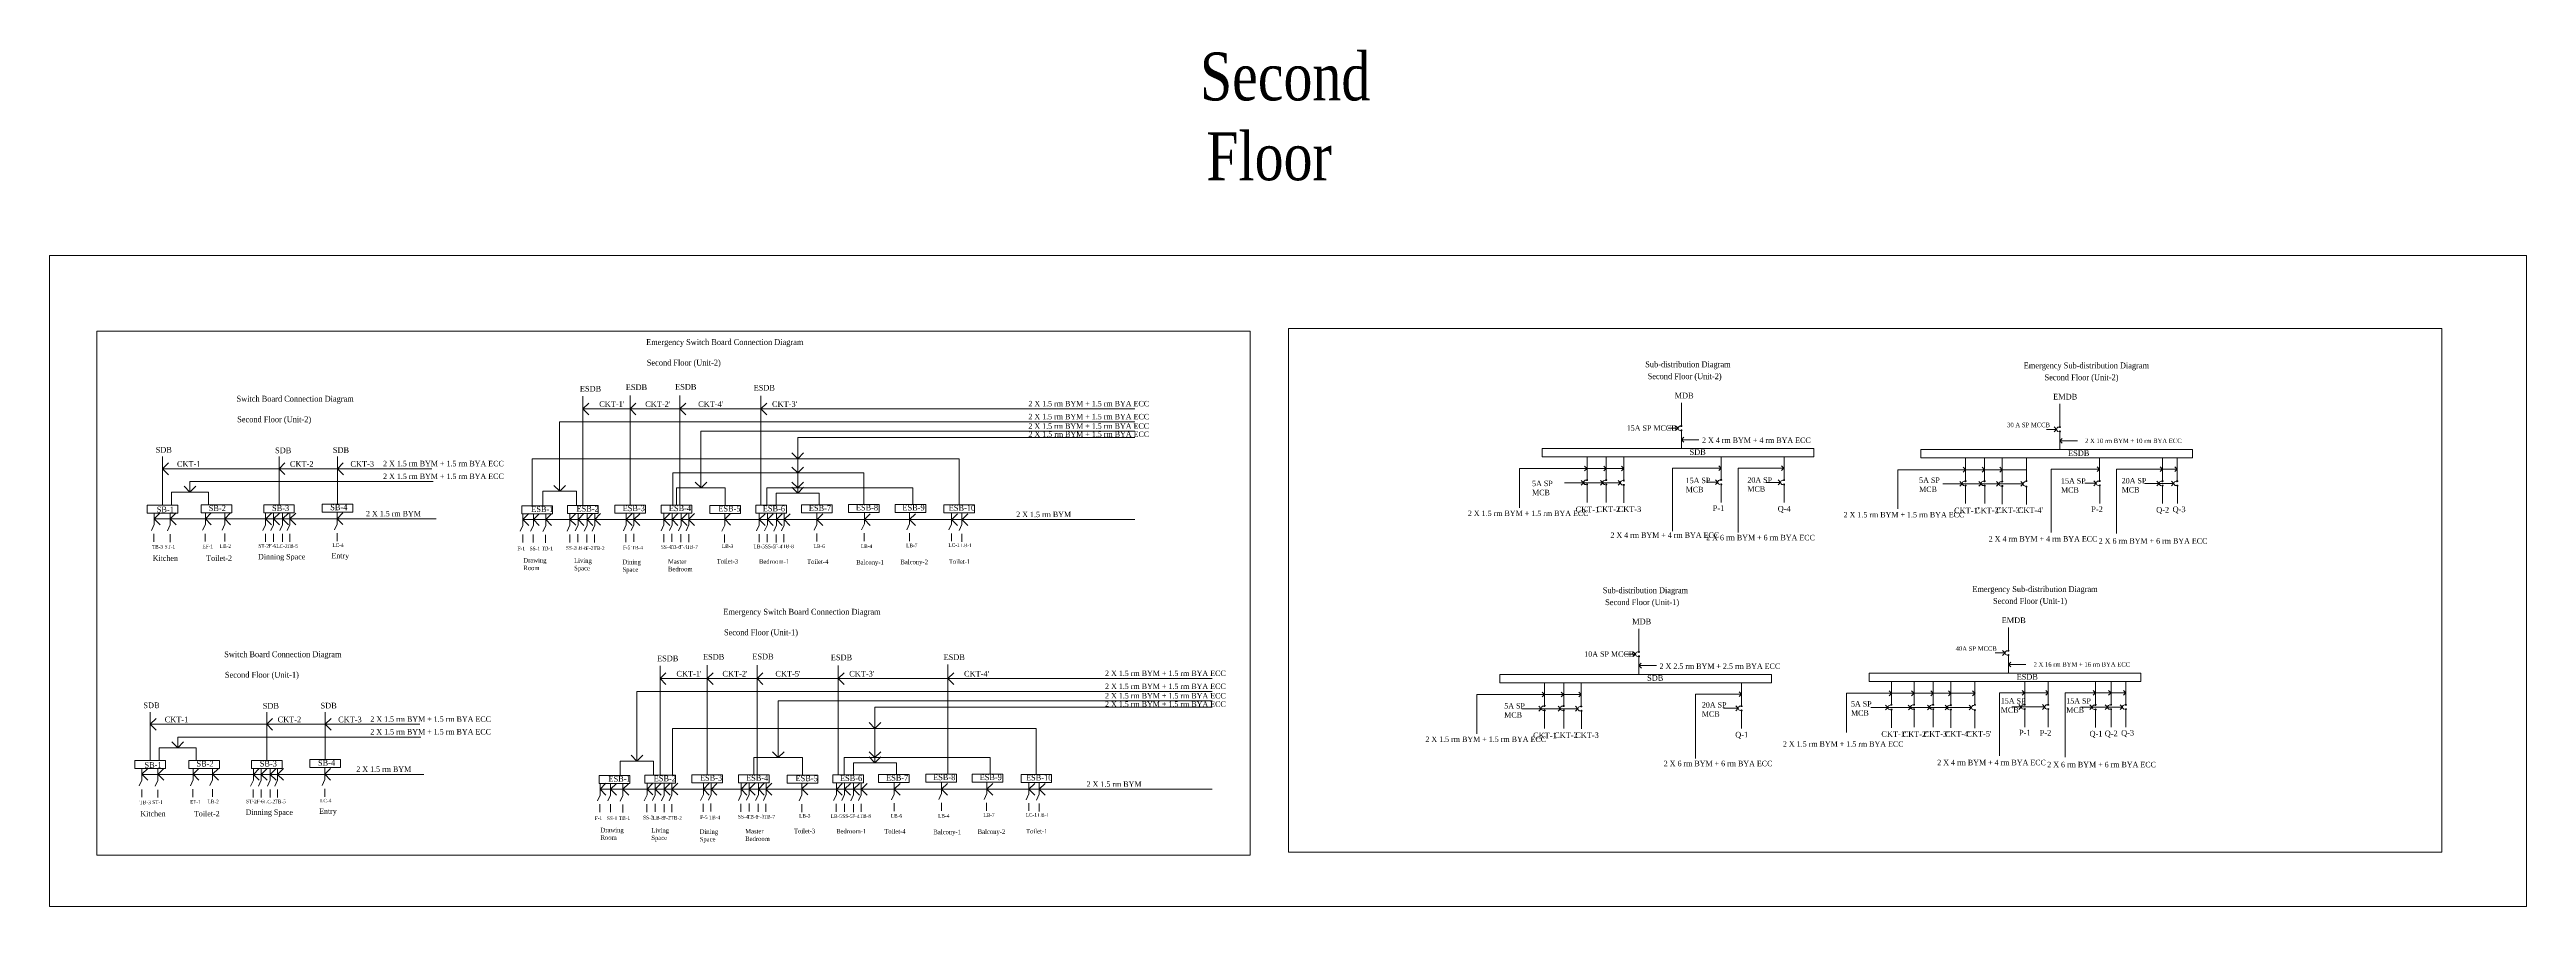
# Model space of a CAD drawing. Header units: inches. Extents: x -13742749 to 88736, y -40897 to 32194776.
# Drawn here: x 65265 to 88736, y 26274515 to 26282627 of the extents above; entities that cross this region are included whole.
import ezdxf

# ---------------------------------------------------------------- set-up
doc = ezdxf.new("R2010")
doc.units = ezdxf.units.IN
doc.header["$LTSCALE"] = 10
doc.header["$MEASUREMENT"] = 0
doc.linetypes.add('HIDDEN', pattern=[0.375, 0.25, -0.125])
for name, color, linetype, lineweight in [('ESDB_TEXT', 131, 'Continuous', 13), ('SDB_TEXT', 10, 'Continuous', 13), ('Switchboard_Diagram_My', 7, 'Continuous', 13), ('Text_My', 7, 'Continuous', 13)]:
    doc.layers.add(name, color=color, linetype=linetype, lineweight=lineweight)
doc.styles.get("Standard").update_dxf_attribs({"font": 'times.ttf', "width": 0.8})

msp = doc.modelspace()

# ---------------------------------------------------------------- linework, layer by layer
at = {"layer": 'ESDB_TEXT', "linetype": 'ByBlock', "ltscale": 10}
for p, q in [((83827.1304, 26276888.9676), (83827.1304, 26276723.7339)), ((74615.69186, 26276200.33641), (71168.48885, 26276200.33641)), ((71168.48885, 26276200.33641), (71168.48885, 26275758.01419))]:
    msp.add_line(p, q, dxfattribs=at)
at = {"layer": 'Switchboard_Diagram_My', "linetype": 'ByBlock', "ltscale": 10}
for p, q in [((70318.91818, 26279105.15009), (70318.91818, 26279346.86677)), ((70766.18941, 26279109.42185), (70766.18941, 26279351.13852)), ((71237.70226, 26279109.42185), (71237.70226, 26279351.13852)), ((72006.7732, 26279107.21214), (72006.7732, 26279348.92882)), ((70098.31731, 26278445.15385), (70098.31731, 26279103.03994)), ((70098.31731, 26279103.03994), (75549.06376, 26279103.03994)), ((70374.7138, 26279169.68563), (70318.91772, 26279225.35458)), ((70318.91818, 26279225.35412), (70374.58713, 26279281.15021)), ((70318.91818, 26279226.00843), (75549.06376, 26279226.00843)), ((70318.91818, 26278311.26635), (70318.91818, 26279105.15009)), ((70821.98504, 26279169.68563), (70766.18895, 26279225.35458)), ((70766.18941, 26279225.35412), (70821.85836, 26279281.15021)), ((70766.18941, 26278315.53811), (70766.18941, 26279109.42185)), ((71293.49789, 26279169.68563), (71237.7018, 26279225.35458)), ((71237.70226, 26279225.35412), (71293.37121, 26279281.15021)), ((71237.70226, 26278315.53811), (71237.70226, 26279109.42185)), ((72062.56883, 26279169.68563), (72006.77274, 26279225.35458)), ((72006.7732, 26279225.35412), (72062.44215, 26279281.15021)), ((72006.7732, 26278313.32841), (72006.7732, 26279107.21214)), ((80728.01925, 26279282.88993), (80728.01925, 26279068.28958)), ((84314.60182, 26279272.52364), (84314.60182, 26279057.92328)), ((71437.58045, 26278477.17305), (71437.58045, 26279013.4925)), ((71437.58045, 26279013.4925), (75549.06376, 26279013.4925)), ((72354.71379, 26278753.58858), (72354.71379, 26278954.0625)), ((72354.71379, 26278954.0625), (75277.84902, 26278954.0625)), ((75277.84902, 26278954.0625), (75549.06376, 26278954.0625)), ((80696.1579, 26279042.30379), (80602.22227, 26279042.30379)), ((80673.37012, 26279065.03965), (80696.1579, 26279042.30379)), ((80696.1579, 26279042.30379), (80673.57197, 26279019.66627)), ((80728.27851, 26278934.02606), (80750.86445, 26278956.66358)), ((80751.0663, 26278911.2902), (80728.27851, 26278934.02606)), ((80728.2818, 26279016.64821), (80728.2818, 26278851.4145)), ((80728.2818, 26278934.03136), (80893.5516, 26278934.03136)), ((84282.74047, 26279031.93749), (84188.80484, 26279031.93749)), ((84259.95269, 26279054.67335), (84282.74047, 26279031.93749)), ((84282.74047, 26279031.93749), (84260.15453, 26279009.29998)), ((84314.86108, 26278923.65976), (84337.44702, 26278946.29728)), ((84337.64887, 26278900.9239), (84314.86108, 26278923.65976)), ((84314.86437, 26279006.28191), (84314.86437, 26278841.04821)), ((84314.86437, 26278923.66506), (84480.13416, 26278923.66506)), ((66335.99578, 26278658.51645), (66335.99578, 26278774.93218)), ((66335.99578, 26278658.51645), (66391.66473, 26278714.31254)), ((66335.99578, 26278315.18965), (66335.99578, 26278658.51645)), ((66335.99578, 26278658.51645), (68889.18335, 26278658.51645)), ((66391.79186, 26278602.8475), (66335.99578, 26278658.51645)), ((67439.62032, 26278317.09731), (67439.93904, 26278657.48277)), ((67495.68368, 26278603.0284), (67439.88759, 26278658.69736)), ((67439.88805, 26278658.6969), (67495.55701, 26278714.49299)), ((67439.93904, 26278657.48277), (67439.93904, 26278773.8985)), ((68049.1382, 26278602.84796), (67993.34211, 26278658.51691)), ((67993.34257, 26278656.96458), (67993.34257, 26278773.38031)), ((67993.34257, 26278658.51645), (68049.01152, 26278714.31254)), ((67993.34257, 26278324.72707), (67993.34257, 26278656.96458)), ((73884.02564, 26278753.58858), (69838.21215, 26278753.58858)), ((69838.21215, 26278753.58858), (69838.21215, 26278307.05787)), ((72981.89896, 26278618.76033), (71172.91083, 26278618.76033)), ((71172.91083, 26278618.76033), (71172.91083, 26278315.53811)), ((72354.92696, 26278753.58942), (72299.13087, 26278809.25837)), ((72354.92696, 26278618.76118), (72299.13087, 26278674.43013)), ((72354.71379, 26278618.76033), (72354.71379, 26278753.58858)), ((72354.71379, 26278477.36288), (72354.71379, 26278618.76033)), ((72410.59546, 26278809.38505), (72354.9265, 26278753.58896)), ((72410.59546, 26278674.55681), (72354.9265, 26278618.76072)), ((72981.89896, 26278321.80864), (72981.89896, 26278618.76033)), ((73884.02564, 26278318.34264), (73884.02564, 26278753.58858)), ((80182.30822, 26278660.29212), (79193.65627, 26278660.29212)), ((79193.65627, 26278660.29212), (79193.65627, 26278289.14833)), ((79811.06988, 26278683.33779), (79833.85766, 26278660.60193)), ((79833.85766, 26278660.60193), (79811.27173, 26278637.96441)), ((79834.10988, 26278771.86155), (79834.10988, 26278557.2612)), ((79992.50068, 26278683.25107), (80015.28847, 26278660.51521)), ((80015.28847, 26278660.51521), (79992.70253, 26278637.87769)), ((80015.1765, 26278771.69145), (80015.1765, 26278557.09109)), ((80159.51662, 26278683.12099), (80182.3044, 26278660.38513)), ((80182.3044, 26278660.38513), (80159.71847, 26278637.74761)), ((80182.30822, 26278767.59229), (80182.30822, 26278552.99194)), ((81105.00353, 26278664.56138), (80645.06034, 26278664.56138)), ((80645.06034, 26278664.56138), (80645.06034, 26278067.03341)), ((81081.88162, 26278687.30353), (81104.6694, 26278664.56767)), ((81104.6694, 26278664.56767), (81082.08346, 26278641.93016)), ((81105.00353, 26278771.86155), (81105.00353, 26278557.2612)), ((81700.71347, 26278664.39127), (81265.13665, 26278664.39127)), ((81265.13665, 26278664.39127), (81265.13665, 26278055.56311)), ((81677.69319, 26278687.1501), (81700.48097, 26278664.41425)), ((81700.48097, 26278664.41425), (81677.89504, 26278641.77673)), ((81700.71347, 26278771.69145), (81700.71347, 26278557.09109)), ((83768.89079, 26278649.92582), (82780.23884, 26278649.92582)), ((82780.23884, 26278649.92582), (82780.23884, 26278278.78204)), ((83397.65245, 26278672.97149), (83420.44023, 26278650.23563)), ((83420.44023, 26278650.23563), (83397.8543, 26278627.59812)), ((83420.69245, 26278761.49526), (83420.69245, 26278546.8949)), ((83579.08325, 26278672.88477), (83601.87103, 26278650.14891)), ((83601.87103, 26278650.14891), (83579.2851, 26278627.5114)), ((83601.75907, 26278761.32515), (83601.75907, 26278546.7248)), ((83746.09919, 26278672.75469), (83768.88697, 26278650.01883)), ((83768.88697, 26278650.01883), (83746.30104, 26278627.38132)), ((83768.89079, 26278761.49526), (83768.89079, 26278546.8949)), ((83768.89079, 26278649.92582), (83997.14026, 26278649.92582)), ((83997.14026, 26278761.49526), (83997.14026, 26278546.8949)), ((84691.58609, 26278654.19508), (84231.64291, 26278654.19508)), ((84231.64291, 26278654.19508), (84231.64291, 26278056.66711)), ((84668.46418, 26278676.93723), (84691.25197, 26278654.20138)), ((84691.25197, 26278654.20138), (84668.66603, 26278631.56386)), ((84691.58609, 26278761.49526), (84691.58609, 26278546.8949)), ((85287.29603, 26278654.02498), (84851.71922, 26278654.02498)), ((84851.71922, 26278654.02498), (84851.71922, 26278045.19681)), ((85264.27576, 26278676.78381), (85287.06354, 26278654.04795)), ((85287.06354, 26278654.04795), (85264.4776, 26278631.41043)), ((85287.04062, 26278654.02498), (85427.41443, 26278654.02498)), ((85287.29603, 26278761.32515), (85287.29603, 26278546.7248)), ((85404.53696, 26278676.7738), (85427.32474, 26278654.03794)), ((85427.32474, 26278654.03794), (85404.73881, 26278631.40043)), ((85427.41443, 26278761.32515), (85427.41443, 26278546.7248)), ((66421.25386, 26278437.18575), (66421.25386, 26278315.18965)), ((66421.25386, 26278437.18575), (66770.73807, 26278437.18575)), ((66596.06131, 26278437.18659), (66540.26522, 26278492.85555)), ((66595.99596, 26278437.18575), (66595.99596, 26278537.89393)), ((66595.99596, 26278537.89393), (68899.81838, 26278537.89393)), ((66651.7298, 26278492.98222), (66596.06085, 26278437.18613)), ((66770.73807, 26278317.09731), (66770.73807, 26278437.18575)), ((69939.26424, 26278307.05787), (69939.26424, 26278445.15385)), ((69939.26424, 26278445.15385), (70257.37039, 26278445.15385)), ((70099.32533, 26278445.15469), (70043.52924, 26278500.82364)), ((70154.99382, 26278500.95032), (70099.32487, 26278445.15423)), ((70257.37039, 26278445.15385), (70257.37039, 26278311.26635)), ((71206.84481, 26278311.57214), (71206.84481, 26278477.17305)), ((71206.84481, 26278477.17305), (71668.31609, 26278477.17305)), ((71438.32816, 26278477.17389), (71382.53207, 26278532.84284)), ((71493.99665, 26278532.96952), (71438.3277, 26278477.17343)), ((71668.31609, 26278477.17305), (71668.31609, 26278312.07211)), ((73445.61764, 26278477.36288), (72062.14221, 26278477.36288)), ((72062.14221, 26278477.36288), (72062.14221, 26278313.32841)), ((72558.83292, 26278427.51924), (72150.59466, 26278427.51924)), ((72150.59466, 26278427.51924), (72150.59466, 26278313.32841)), ((72354.92696, 26278477.36373), (72299.13087, 26278533.03268)), ((72354.92696, 26278427.52009), (72299.13087, 26278483.18904)), ((72354.71379, 26278427.51924), (72354.71379, 26278477.36288)), ((72410.59546, 26278533.15936), (72354.9265, 26278477.36327)), ((72410.59546, 26278483.31572), (72354.9265, 26278427.51963)), ((72558.83292, 26278317.53689), (72558.83292, 26278427.51924)), ((73445.61764, 26278321.80864), (73445.61764, 26278477.36288)), ((80150.44924, 26278526.20551), (79619.47068, 26278526.20551)), ((79779.70781, 26278548.9695), (79802.49559, 26278526.23364)), ((79802.49559, 26278526.23364), (79779.90966, 26278503.59613)), ((79834.37243, 26278504.50582), (79834.37243, 26278339.27211)), ((79961.49433, 26278549.02954), (79984.28211, 26278526.29368)), ((79984.28211, 26278526.29368), (79961.69617, 26278503.65616)), ((80015.43905, 26278504.33571), (80015.43905, 26278339.10201)), ((80127.80731, 26278548.88278), (80150.59509, 26278526.14692)), ((80150.59509, 26278526.14692), (80128.00915, 26278503.50941)), ((80182.57077, 26278500.23656), (80182.57077, 26278335.00285)), ((81073.14218, 26278531.27541), (80966.08326, 26278531.27541)), ((81050.40944, 26278554.00923), (81073.19723, 26278531.27337)), ((81073.19723, 26278531.27337), (81050.61129, 26278508.63585)), ((81105.26608, 26278505.61983), (81105.26608, 26278340.38612)), ((81668.85212, 26278529.9913), (81528.70338, 26278529.9913)), ((81646.06857, 26278552.7618), (81668.85635, 26278530.02595)), ((81668.85635, 26278530.02595), (81646.27042, 26278507.38843)), ((81700.97602, 26278504.33571), (81700.97602, 26278339.10201)), ((83737.03181, 26278515.83921), (83206.05325, 26278515.83921)), ((83366.29038, 26278538.6032), (83389.07816, 26278515.86735)), ((83389.07816, 26278515.86735), (83366.49223, 26278493.22983)), ((83420.955, 26278494.13952), (83420.955, 26278328.90582)), ((83548.07689, 26278538.66324), (83570.86468, 26278515.92738)), ((83570.86468, 26278515.92738), (83548.27874, 26278493.28986)), ((83602.02162, 26278493.96942), (83602.02162, 26278328.73571)), ((83714.38987, 26278538.51649), (83737.17766, 26278515.78063)), ((83737.17766, 26278515.78063), (83714.59172, 26278493.14311)), ((83737.02944, 26278515.52585), (83966.10373, 26278515.06045)), ((83769.15334, 26278489.87026), (83769.15334, 26278324.63656)), ((83943.38465, 26278537.80272), (83966.17243, 26278515.06686)), ((83966.17243, 26278515.06686), (83943.5865, 26278492.42934)), ((83997.40281, 26278484.74381), (83997.40281, 26278319.51011)), ((84659.72474, 26278520.90912), (84552.66583, 26278520.90912)), ((84636.99201, 26278543.64293), (84659.7798, 26278520.90707)), ((84659.7798, 26278520.90707), (84637.19386, 26278498.26956)), ((84691.84864, 26278495.25353), (84691.84864, 26278330.01983)), ((85255.43468, 26278519.625), (85115.28595, 26278519.625)), ((85232.65114, 26278542.39551), (85255.43892, 26278519.65965)), ((85255.43892, 26278519.65965), (85232.85298, 26278497.02213)), ((85395.55308, 26278519.625), (85255.40435, 26278519.625)), ((85287.55858, 26278493.96942), (85287.55858, 26278328.73571)), ((85372.76954, 26278542.39551), (85395.55732, 26278519.65965)), ((85395.55732, 26278519.65965), (85372.97138, 26278497.02213)), ((85427.67698, 26278493.96942), (85427.67698, 26278328.73571)), ((66311.99184, 26278129.4266), (66256.19575, 26278185.09555)), ((66256.19661, 26278238.89453), (66256.19661, 26278129.87317)), ((66256.19661, 26278184.38385), (68929.31967, 26278184.38385)), ((66256.3976, 26278185.06142), (66312.06655, 26278240.85751)), ((66465.15215, 26278129.4266), (66409.35607, 26278185.09555)), ((66409.35693, 26278235.83435), (66409.35693, 26278126.81299)), ((66409.55791, 26278185.06142), (66465.22687, 26278240.85751)), ((66741.71668, 26278131.40283), (66715.95608, 26278076.20494)), ((66797.51191, 26278129.4266), (66741.71582, 26278185.09555)), ((66741.71668, 26278240.42419), (66741.71668, 26278131.40283)), ((66741.91767, 26278185.06142), (66797.58662, 26278240.85751)), ((66927.04133, 26278132.93334), (66901.28073, 26278077.73545)), ((66981.20007, 26278129.4266), (66925.40398, 26278185.09555)), ((66925.60583, 26278185.06142), (66981.27478, 26278240.85751)), ((66927.04133, 26278241.9547), (66927.04133, 26278132.93334)), ((67368.87709, 26278128.45637), (67313.081, 26278184.12532)), ((67313.08186, 26278237.47792), (67313.08186, 26278128.45656)), ((67313.28285, 26278184.09118), (67368.9518, 26278239.88727)), ((67443.05665, 26278128.45637), (67387.26056, 26278184.12532)), ((67387.26143, 26278237.47792), (67387.26143, 26278128.45656)), ((67387.46241, 26278184.09118), (67443.13136, 26278239.88727)), ((67528.14333, 26278128.45637), (67472.34725, 26278184.12532)), ((67472.34811, 26278237.47792), (67472.34811, 26278128.45656)), ((67472.54909, 26278184.09118), (67528.21805, 26278239.88727)), ((67597.95876, 26278128.45637), (67542.16268, 26278184.12532)), ((67542.16354, 26278237.47792), (67542.16354, 26278128.45656)), ((67542.36452, 26278184.09118), (67598.03348, 26278239.88727)), ((67991.60077, 26278134.99455), (67965.84017, 26278079.79666)), ((68045.08646, 26278130.04509), (67989.29037, 26278185.71404)), ((67989.49222, 26278185.67991), (68045.16117, 26278241.476)), ((67991.60077, 26278244.01591), (67991.60077, 26278134.99455)), ((69750.11963, 26278231.61153), (69750.11963, 26278122.59017)), ((69750.11963, 26278177.10085), (75549.06376, 26278177.10085)), ((69805.91651, 26278122.59046), (69750.12042, 26278178.25941)), ((69750.32227, 26278178.22528), (69805.99122, 26278234.02137)), ((69905.2834, 26278121.46603), (69849.48731, 26278177.13499)), ((69849.68916, 26278177.10085), (69905.35811, 26278232.89694)), ((69849.68916, 26278231.61153), (69849.68916, 26278122.59017)), ((69966.37243, 26278228.50327), (69966.37243, 26278119.48191)), ((70022.1693, 26278121.46603), (69966.37322, 26278177.13499)), ((69966.57506, 26278177.10085), (70022.24402, 26278232.89694)), ((70195.0749, 26278233.16567), (70195.0749, 26278124.14431)), ((70250.87177, 26278124.14459), (70195.07568, 26278179.81354)), ((70195.27753, 26278179.77941), (70250.94648, 26278235.5755)), ((70272.86446, 26278234.7198), (70272.86446, 26278125.69844)), ((70328.66133, 26278122.59046), (70272.86525, 26278178.25941)), ((70273.06709, 26278178.22528), (70328.73605, 26278234.02137)), ((70358.43105, 26278231.61153), (70358.43105, 26278122.59017)), ((70414.22792, 26278122.59046), (70358.43184, 26278178.25941)), ((70358.63368, 26278178.22528), (70414.30264, 26278234.02137)), ((70431.55439, 26278233.16567), (70431.55439, 26278124.14431)), ((70487.35127, 26278124.14459), (70431.55518, 26278179.81354)), ((70431.75703, 26278179.77941), (70487.42598, 26278235.5755)), ((70728.70756, 26278236.27393), (70728.70756, 26278127.25257)), ((70784.50444, 26278122.56089), (70728.70835, 26278178.22984)), ((70728.9102, 26278178.19571), (70784.57915, 26278233.9918)), ((70857.24643, 26278121.28691), (70801.45034, 26278176.95586)), ((70801.65219, 26278176.92173), (70857.32114, 26278232.71782)), ((70801.83091, 26278237.82807), (70801.83091, 26278128.80671)), ((71142.33391, 26278122.66824), (71086.53782, 26278178.33719)), ((71086.53869, 26278236.27393), (71086.53869, 26278127.25257)), ((71086.73967, 26278178.30306), (71142.40862, 26278234.09915)), ((71220.12347, 26278122.66824), (71164.32739, 26278178.33719)), ((71164.32825, 26278237.82807), (71164.32825, 26278128.80671)), ((71164.52923, 26278178.30306), (71220.19819, 26278234.09915)), ((71305.69006, 26278122.66824), (71249.89398, 26278178.33719)), ((71249.89484, 26278234.7198), (71249.89484, 26278125.69844)), ((71250.09582, 26278178.30306), (71305.76478, 26278234.09915)), ((71376.67401, 26278122.66824), (71320.87793, 26278178.33719)), ((71321.07977, 26278178.30306), (71376.74873, 26278234.09915)), ((71323.01819, 26278236.27393), (71323.01819, 26278127.25257)), ((71718.68881, 26278124.49594), (71662.89273, 26278180.16489)), ((71662.89359, 26278233.5175), (71662.89359, 26278124.49614)), ((71663.09457, 26278180.13076), (71718.76353, 26278235.92685)), ((72044.84663, 26278121.2583), (71989.05054, 26278176.92725)), ((71989.25239, 26278235.07163), (71989.25239, 26278126.05027)), ((71989.25239, 26278176.89312), (72044.92134, 26278232.68921)), ((72122.83718, 26278121.56148), (72067.04109, 26278177.23043)), ((72067.04195, 26278236.62576), (72067.04195, 26278127.6044)), ((72067.24294, 26278177.1963), (72122.91189, 26278232.99239)), ((72208.36522, 26278121.62884), (72152.56913, 26278177.29779)), ((72152.60854, 26278233.5175), (72152.60854, 26278124.49614)), ((72152.77098, 26278177.26366), (72208.43993, 26278233.05975)), ((72225.73189, 26278235.07163), (72225.73189, 26278126.05027)), ((72281.52798, 26278121.4319), (72225.73189, 26278177.10085)), ((72225.93374, 26278177.06672), (72281.60269, 26278232.86281)), ((72537.14937, 26278132.45411), (72511.38877, 26278077.25622)), ((72537.14937, 26278241.47547), (72537.14937, 26278132.45411)), ((72593.11385, 26278121.63404), (72537.31776, 26278177.30299)), ((72537.51961, 26278177.26886), (72593.18856, 26278233.06495)), ((72986.43877, 26278136.87268), (72960.67817, 26278081.67478)), ((73041.85693, 26278121.53279), (72986.06084, 26278177.20175)), ((72986.26269, 26278177.16761), (73041.93164, 26278232.9637)), ((72986.43877, 26278245.89404), (72986.43877, 26278136.87268)), ((73414.63808, 26278136.44407), (73388.87748, 26278081.24617)), ((73470.3626, 26278121.76482), (73414.56651, 26278177.43377)), ((73414.63808, 26278245.46543), (73414.63808, 26278136.44407)), ((73414.76836, 26278177.39964), (73470.43731, 26278233.19572)), ((73813.34895, 26278134.21833), (73787.58835, 26278079.02044)), ((73813.34895, 26278243.23969), (73813.34895, 26278134.21833)), ((73869.16988, 26278121.69648), (73813.37379, 26278177.36543)), ((73813.57564, 26278177.33129), (73869.24459, 26278233.12738)), ((73911.14883, 26278130.23006), (73885.38822, 26278075.03217)), ((73911.14883, 26278239.25142), (73911.14883, 26278130.23006)), ((73967.18829, 26278121.69648), (73911.3922, 26278177.36543)), ((73911.59405, 26278177.33129), (73967.263, 26278233.12738)), ((66256.19661, 26278129.87317), (66230.43601, 26278074.67528)), ((66254.94115, 26278042.54555), (66254.94115, 26277967.57591)), ((66409.35693, 26278126.81299), (66383.59633, 26278071.6151)), ((66408.10147, 26278039.48538), (66408.10147, 26277964.51574)), ((66740.46122, 26278044.07522), (66740.46122, 26277969.10558)), ((66925.78587, 26278045.60573), (66925.78587, 26277970.63609)), ((67313.08186, 26278128.45656), (67287.32126, 26278073.25867)), ((67311.8264, 26278041.12895), (67311.8264, 26277966.15931)), ((67387.26143, 26278128.45656), (67361.50082, 26278073.25867)), ((67386.00596, 26278041.12895), (67386.00596, 26277966.15931)), ((67472.34811, 26278128.45656), (67446.58751, 26278073.25867)), ((67471.09265, 26278041.12895), (67471.09265, 26277966.15931)), ((67542.16354, 26278128.45656), (67516.40294, 26278073.25867)), ((67540.90808, 26278041.12895), (67540.90808, 26277966.15931)), ((67990.34531, 26278047.66694), (67990.34531, 26277972.6973)), ((69750.11963, 26278122.59017), (69724.35903, 26278067.39228)), ((69748.86417, 26278035.26256), (69748.86417, 26277960.29292)), ((69849.68916, 26278122.59017), (69823.92855, 26278067.39228)), ((69848.43369, 26278035.26256), (69848.43369, 26277960.29292)), ((69966.37243, 26278119.48191), (69940.61183, 26278064.28402)), ((69965.11696, 26278032.15429), (69965.11696, 26277957.18465)), ((70195.0749, 26278124.14431), (70169.31429, 26278068.94642)), ((70193.81943, 26278036.81669), (70193.81943, 26277961.84705)), ((70272.86446, 26278125.69844), (70247.10386, 26278070.50055)), ((70271.60899, 26278038.37082), (70271.60899, 26277963.40118)), ((70358.43105, 26278122.59017), (70332.67045, 26278067.39228)), ((70357.17558, 26278035.26256), (70357.17558, 26277960.29292)), ((70431.55439, 26278124.14431), (70405.79379, 26278068.94642)), ((70430.29893, 26278036.81669), (70430.29893, 26277961.84705)), ((70728.70756, 26278127.25257), (70702.94696, 26278072.05468)), ((70727.4521, 26278039.92496), (70727.4521, 26277964.95532)), ((70801.83091, 26278128.80671), (70776.07031, 26278073.60882)), ((70800.57544, 26278041.47909), (70800.57544, 26277966.50945)), ((71086.53869, 26278127.25257), (71060.77809, 26278072.05468)), ((71085.28322, 26278039.92496), (71085.28322, 26277964.95532)), ((71164.32825, 26278128.80671), (71138.56765, 26278073.60882)), ((71163.07279, 26278041.47909), (71163.07279, 26277966.50945)), ((71249.89484, 26278125.69844), (71224.13424, 26278070.50055)), ((71248.63938, 26278038.37082), (71248.63938, 26277963.40118)), ((71323.01819, 26278127.25257), (71297.25758, 26278072.05468)), ((71321.76272, 26278039.92496), (71321.76272, 26277964.95532)), ((71662.89359, 26278124.49614), (71637.13299, 26278069.29825)), ((71661.63813, 26278037.16852), (71661.63813, 26277962.19888)), ((71989.25239, 26278126.05027), (71963.49179, 26278070.85238)), ((71987.99693, 26278038.72266), (71987.99693, 26277963.75302)), ((72067.04195, 26278127.6044), (72041.28135, 26278072.40651)), ((72065.78649, 26278040.27679), (72065.78649, 26277965.30715)), ((72152.60854, 26278124.49614), (72126.84794, 26278069.29825)), ((72151.35308, 26278037.16852), (72151.35308, 26277962.19888)), ((72225.73189, 26278126.05027), (72199.97129, 26278070.85238)), ((72224.47642, 26278038.72266), (72224.47642, 26277963.75302)), ((72535.8939, 26278045.12649), (72535.8939, 26277970.15685)), ((72985.18331, 26278049.54506), (72985.18331, 26277974.57542)), ((73413.38261, 26278049.11645), (73413.38261, 26277974.14681)), ((73812.09348, 26278046.89071), (73812.09348, 26277971.92107)), ((73909.89336, 26278042.90245), (73909.89336, 26277967.93281)), ((80325.64804, 26277143.81574), (80325.64804, 26276929.21538)), ((83826.86785, 26277155.20933), (83826.86785, 26276940.60897)), ((71050.5844, 26276551.89792), (71050.5844, 26276793.6146)), ((71050.5844, 26276672.10196), (71106.25335, 26276727.89804)), ((71497.85563, 26276556.16968), (71497.85563, 26276797.88636)), ((71497.85563, 26276672.10196), (71553.52458, 26276727.89804)), ((71969.36848, 26276556.16968), (71969.36848, 26276797.88636)), ((71969.36848, 26276672.10196), (72025.03743, 26276727.89804)), ((72738.43942, 26276553.95997), (72738.43942, 26276795.67665)), ((72738.43942, 26276672.10196), (72794.10837, 26276727.89804)), ((73778.0481, 26276562.44021), (73778.0481, 26276804.15689)), ((73778.0481, 26276672.10131), (73833.71705, 26276727.8974)), ((80293.78669, 26276903.2296), (80199.85107, 26276903.2296)), ((80270.99891, 26276925.96546), (80293.78669, 26276903.2296)), ((80293.78669, 26276903.2296), (80271.20076, 26276880.59208)), ((80325.90731, 26276794.95187), (80348.49324, 26276817.58939)), ((80348.69509, 26276772.21601), (80325.90731, 26276794.95187)), ((80325.91059, 26276877.57402), (80325.91059, 26276712.34031)), ((80325.91059, 26276794.95716), (80491.18039, 26276794.95716)), ((83795.0065, 26276914.62319), (83701.07088, 26276914.62319)), ((83772.21872, 26276937.35905), (83795.0065, 26276914.62319)), ((83795.0065, 26276914.62319), (83772.42057, 26276891.98567)), ((83827.12712, 26276806.34546), (83849.71305, 26276828.98297)), ((83849.9149, 26276783.6096), (83827.12712, 26276806.34546)), ((83827.1304, 26276806.35075), (83992.4002, 26276806.35075)), ((70829.98353, 26275891.90168), (70829.98353, 26276549.78778)), ((70829.98353, 26276549.78778), (76280.72998, 26276549.78778)), ((71106.38002, 26276616.43346), (71050.58394, 26276672.10241)), ((71050.5844, 26276672.75626), (76280.72998, 26276672.75626)), ((71050.5844, 26275758.01419), (71050.5844, 26276551.89792)), ((71553.65126, 26276616.43346), (71497.85517, 26276672.10241)), ((71497.85563, 26275762.28594), (71497.85563, 26276556.16968)), ((72025.16411, 26276616.43346), (71969.36802, 26276672.10241)), ((71969.36848, 26275762.28594), (71969.36848, 26276556.16968)), ((72794.23505, 26276616.43346), (72738.43896, 26276672.10241)), ((72738.43942, 26275760.07624), (72738.43942, 26276553.95997)), ((73833.84373, 26276617.73974), (73778.04764, 26276673.40869)), ((73778.0481, 26275768.55648), (73778.0481, 26276562.44021)), ((79779.93702, 26276521.21792), (78791.28506, 26276521.21792)), ((78791.28506, 26276521.21792), (78791.28506, 26276150.07414)), ((79408.69867, 26276544.2636), (79431.48646, 26276521.52774)), ((79431.48646, 26276521.52774), (79408.90052, 26276498.89022)), ((79431.73867, 26276632.78736), (79431.73867, 26276418.187)), ((79590.12948, 26276544.17688), (79612.91726, 26276521.44102)), ((79612.91726, 26276521.44102), (79590.33132, 26276498.8035)), ((79612.80529, 26276632.61726), (79612.80529, 26276418.0169)), ((79757.14541, 26276544.0468), (79779.9332, 26276521.31094)), ((79779.9332, 26276521.31094), (79757.34726, 26276498.67342)), ((79779.93702, 26276628.5181), (79779.93702, 26276413.91774)), ((81298.34226, 26276525.31708), (80862.76544, 26276525.31708)), ((80862.76544, 26276525.31708), (80862.76544, 26275916.48892)), ((81275.32198, 26276548.07591), (81298.10976, 26276525.34005)), ((81298.10976, 26276525.34005), (81275.52383, 26276502.70254)), ((81298.34226, 26276632.61726), (81298.34226, 26276418.0169)), ((83281.15683, 26276532.61151), (82292.50487, 26276532.61151)), ((82292.50487, 26276532.61151), (82292.50487, 26276161.46773)), ((82695.88061, 26276555.24694), (82718.6684, 26276532.51108)), ((82718.6684, 26276532.51108), (82696.08246, 26276509.87356)), ((82718.84439, 26276644.54425), (82718.84439, 26276429.94389)), ((82909.91848, 26276555.65718), (82932.70627, 26276532.92133)), ((82932.70627, 26276532.92133), (82910.12033, 26276510.28381)), ((82932.95848, 26276644.18095), (82932.95848, 26276429.58059)), ((83091.34928, 26276555.57047), (83114.13707, 26276532.83461)), ((83114.13707, 26276532.83461), (83091.55113, 26276510.19709)), ((83114.0251, 26276644.01085), (83114.0251, 26276429.41049)), ((83258.36522, 26276555.44039), (83281.15301, 26276532.70453)), ((83281.15301, 26276532.70453), (83258.56707, 26276510.06701)), ((83281.15683, 26276644.18095), (83281.15683, 26276429.58059)), ((83281.15683, 26276532.61151), (83509.4063, 26276532.61151)), ((83487.92744, 26276555.51043), (83510.71523, 26276532.77457)), ((83510.71523, 26276532.77457), (83488.12929, 26276510.13705)), ((83509.4063, 26276644.18095), (83509.4063, 26276429.58059)), ((84203.85213, 26276536.88077), (83743.90894, 26276536.88077)), ((83743.90894, 26276536.88077), (83743.90894, 26275939.35281)), ((83958.11288, 26276559.67963), (83980.90066, 26276536.94377)), ((83980.90066, 26276536.94377), (83958.31473, 26276514.30625)), ((83981.15856, 26276644.18095), (83981.15856, 26276429.58059)), ((84180.73022, 26276559.62293), (84203.518, 26276536.88707)), ((84203.518, 26276536.88707), (84180.93207, 26276514.24955)), ((84203.85213, 26276644.18095), (84203.85213, 26276429.58059)), ((84799.56207, 26276536.71067), (84363.98525, 26276536.71067)), ((84363.98525, 26276536.71067), (84363.98525, 26275927.88251)), ((84630.63999, 26276559.54621), (84653.42777, 26276536.81035)), ((84653.42777, 26276536.81035), (84630.84183, 26276514.17284)), ((84653.39771, 26276642.44656), (84653.39771, 26276427.84621)), ((84776.54179, 26276559.4695), (84799.32957, 26276536.73364)), ((84799.32957, 26276536.73364), (84776.74364, 26276514.09612)), ((84799.30665, 26276536.71067), (84939.68047, 26276536.71067)), ((84799.56207, 26276644.01085), (84799.56207, 26276429.41049)), ((84916.80299, 26276559.45949), (84939.59078, 26276536.72364)), ((84939.59078, 26276536.72364), (84917.00484, 26276514.08612)), ((84939.68047, 26276644.01085), (84939.68047, 26276429.41049)), ((66219.44534, 26276239.44286), (66219.44534, 26276355.85859)), ((66219.44534, 26276239.44286), (66275.11429, 26276295.23895)), ((67323.33761, 26276239.62331), (67379.00656, 26276295.4194)), ((67323.3886, 26276238.40918), (67323.3886, 26276354.82491)), ((67876.79213, 26276237.891), (67876.79213, 26276354.30672)), ((67876.79213, 26276239.44286), (67932.46108, 26276295.23895)), ((72169.24667, 26275923.92088), (72169.24667, 26276460.24033)), ((72169.24667, 26276460.24033), (76280.72998, 26276460.24033)), ((73086.59318, 26276200.33726), (73030.79709, 26276256.00621)), ((73086.38001, 26276200.33641), (73086.38001, 26276400.81034)), ((73086.38001, 26276400.81034), (76009.51524, 26276400.81034)), ((73142.26168, 26276256.13288), (73086.59272, 26276200.3368)), ((76009.51524, 26276400.81034), (76280.72998, 26276400.81034)), ((79748.07804, 26276387.13132), (79217.09948, 26276387.13132)), ((79377.3366, 26276409.89531), (79400.12439, 26276387.15945)), ((79400.12439, 26276387.15945), (79377.53845, 26276364.52193)), ((79432.00122, 26276365.43163), (79432.00122, 26276200.19792)), ((79559.12312, 26276409.95535), (79581.9109, 26276387.21949)), ((79581.9109, 26276387.21949), (79559.32497, 26276364.58197)), ((79613.06784, 26276365.26152), (79613.06784, 26276200.02782)), ((79725.4361, 26276409.80859), (79748.22388, 26276387.07273)), ((79748.22388, 26276387.07273), (79725.63795, 26276364.43521)), ((79780.19957, 26276361.16237), (79780.19957, 26276195.92866)), ((81266.48091, 26276390.91711), (81126.33218, 26276390.91711)), ((81243.69736, 26276413.68761), (81266.48514, 26276390.95175)), ((81266.48514, 26276390.95175), (81243.89921, 26276368.31424)), ((81298.60481, 26276365.26152), (81298.60481, 26276200.02782)), ((83478.37213, 26276398.05951), (82522.8378, 26276398.05951)), ((82663.22273, 26276421.26221), (82686.01051, 26276398.52635)), ((82686.01051, 26276398.52635), (82663.42458, 26276375.88884)), ((82719.10694, 26276372.50926), (82719.10694, 26276207.27556)), ((82878.55641, 26276421.2889), (82901.3442, 26276398.55304)), ((82901.3442, 26276398.55304), (82878.75826, 26276375.91552)), ((82933.22103, 26276376.82521), (82933.22103, 26276211.59151)), ((83060.34293, 26276421.34893), (83083.13071, 26276398.61307)), ((83083.13071, 26276398.61307), (83060.54478, 26276375.97556)), ((83114.28765, 26276376.65511), (83114.28765, 26276211.42141)), ((83226.65591, 26276421.20218), (83249.44369, 26276398.46632)), ((83249.44369, 26276398.46632), (83226.85776, 26276375.8288)), ((83281.41938, 26276372.55595), (83281.41938, 26276207.32225)), ((83455.65068, 26276420.48841), (83478.43846, 26276397.75255)), ((83478.43846, 26276397.75255), (83455.85253, 26276375.11503)), ((83509.66885, 26276367.42951), (83509.66885, 26276202.1958)), ((84171.99086, 26276403.53767), (83860.17642, 26276403.53767)), ((83926.09867, 26276425.54482), (83948.88645, 26276402.80896)), ((83948.88645, 26276402.80896), (83926.30052, 26276380.17144)), ((83981.42111, 26276377.93922), (83981.42111, 26276212.70552)), ((84149.25805, 26276426.32863), (84172.04583, 26276403.59277)), ((84172.04583, 26276403.59277), (84149.45989, 26276380.95525)), ((84204.11468, 26276377.93922), (84204.11468, 26276212.70552)), ((84907.81912, 26276402.31069), (84508.54889, 26276402.31069)), ((84599.38802, 26276425.26798), (84622.1758, 26276402.53212)), ((84622.1758, 26276402.53212), (84599.58987, 26276379.8946)), ((84653.66026, 26276375.09083), (84653.66026, 26276209.85712)), ((84744.91717, 26276425.0812), (84767.70495, 26276402.34534)), ((84767.70495, 26276402.34534), (84745.11902, 26276379.70782)), ((84799.82462, 26276376.65511), (84799.82462, 26276211.42141)), ((84885.03557, 26276425.0812), (84907.82335, 26276402.34534)), ((84907.82335, 26276402.34534), (84885.23742, 26276379.70782)), ((84939.94302, 26276376.65511), (84939.94302, 26276211.42141)), ((66219.44534, 26275896.11607), (66219.44534, 26276239.44286)), ((66219.44534, 26276239.44286), (68772.63291, 26276239.44286)), ((66275.24142, 26276183.77391), (66219.44534, 26276239.44286)), ((66304.70342, 26276018.11216), (66304.70342, 26275896.11607)), ((66304.70342, 26276018.11216), (66654.18763, 26276018.11216)), ((66479.51087, 26276018.11301), (66423.71478, 26276073.78196)), ((66479.44552, 26276018.11216), (66479.44552, 26276118.82034)), ((66479.44552, 26276118.82034), (68783.26794, 26276118.82034)), ((66535.17936, 26276073.90863), (66479.51041, 26276018.11255)), ((66654.18763, 26275898.02372), (66654.18763, 26276018.11216)), ((67323.06988, 26275898.02372), (67323.3886, 26276238.40918)), ((67379.13324, 26276183.95482), (67323.33715, 26276239.62377)), ((67932.58776, 26276183.77437), (67876.79167, 26276239.44332)), ((67876.79213, 26275905.65348), (67876.79213, 26276237.891)), ((73086.38001, 26276065.50817), (73086.38001, 26276200.33641)), ((73086.38001, 26275924.11072), (73086.38001, 26276065.50817)), ((74615.69186, 26275765.09047), (74615.69186, 26276200.33641)), ((66139.64617, 26275819.82094), (66139.64617, 26275710.79958)), ((66139.84716, 26275765.98783), (66195.51611, 26275821.78392)), ((66292.80649, 26275816.76077), (66292.80649, 26275707.73941)), ((66293.00747, 26275765.98783), (66348.67643, 26275821.78392)), ((66625.16624, 26275821.35061), (66625.16624, 26275712.32925)), ((66625.36723, 26275765.98783), (66681.03618, 26275821.78392)), ((66809.05539, 26275765.98783), (66864.72434, 26275821.78392)), ((66810.49089, 26275822.88112), (66810.49089, 26275713.85976)), ((67196.53142, 26275818.40433), (67196.53142, 26275709.38297)), ((67196.73241, 26275765.0176), (67252.40136, 26275820.81368)), ((67270.71099, 26275818.40433), (67270.71099, 26275709.38297)), ((67270.91197, 26275765.0176), (67326.58092, 26275820.81368)), ((67355.79767, 26275818.40433), (67355.79767, 26275709.38297)), ((67355.99865, 26275765.0176), (67411.66761, 26275820.81368)), ((67425.6131, 26275818.40433), (67425.6131, 26275709.38297)), ((67425.81408, 26275765.0176), (67481.48304, 26275820.81368)), ((67872.94177, 26275766.60632), (67928.61073, 26275822.40241)), ((67875.05033, 26275824.94233), (67875.05033, 26275715.92097)), ((70670.93046, 26275753.80571), (70670.93046, 26275891.90168)), ((70670.93046, 26275891.90168), (70989.03661, 26275891.90168)), ((70830.99155, 26275891.90253), (70775.19546, 26275947.57148)), ((70886.66004, 26275947.69815), (70830.99109, 26275891.90207)), ((70989.03661, 26275891.90168), (70989.03661, 26275758.01419)), ((71938.51103, 26275758.31997), (71938.51103, 26275923.92088)), ((71938.51103, 26275923.92088), (72399.98231, 26275923.92088)), ((72169.99438, 26275923.92172), (72114.19829, 26275979.59067)), ((72225.66287, 26275979.71735), (72169.99392, 26275923.92126)), ((72399.98231, 26275923.92088), (72399.98231, 26275758.81994)), ((74177.28387, 26275924.11072), (72793.80843, 26275924.11072)), ((72793.80843, 26275924.11072), (72793.80843, 26275760.07624)), ((73290.49914, 26275874.26708), (72882.26088, 26275874.26708)), ((72882.26088, 26275874.26708), (72882.26088, 26275760.07624)), ((73086.59318, 26275924.11156), (73030.79709, 26275979.78051)), ((73086.59318, 26275874.26792), (73030.79709, 26275929.93687)), ((73086.38001, 26275874.26708), (73086.38001, 26275924.11072)), ((73142.26168, 26275979.90719), (73086.59272, 26275924.1111)), ((73142.26168, 26275930.06355), (73086.59272, 26275874.26746)), ((73290.49914, 26275764.28472), (73290.49914, 26275874.26708)), ((74177.28387, 26275768.55648), (74177.28387, 26275924.11072)), ((66139.64617, 26275710.79958), (66113.88557, 26275655.60169)), ((66138.39071, 26275623.47197), (66138.39071, 26275548.50233)), ((66195.4414, 26275710.35301), (66139.64531, 26275766.02197)), ((66139.64617, 26275765.31026), (68812.76923, 26275765.31026)), ((66292.80649, 26275707.73941), (66267.04589, 26275652.54152)), ((66291.55103, 26275620.41179), (66291.55103, 26275545.44215)), ((66348.60171, 26275710.35301), (66292.80563, 26275766.02197)), ((66625.16624, 26275712.32925), (66599.40564, 26275657.13136)), ((66623.91078, 26275625.00163), (66623.91078, 26275550.03199)), ((66680.96147, 26275710.35301), (66625.16538, 26275766.02197)), ((66810.49089, 26275713.85976), (66784.73029, 26275658.66186)), ((66864.64963, 26275710.35301), (66808.85354, 26275766.02197)), ((66809.23543, 26275626.53214), (66809.23543, 26275551.5625)), ((67196.53142, 26275709.38297), (67170.77082, 26275654.18508)), ((67195.27596, 26275622.05536), (67195.27596, 26275547.08572)), ((67252.32665, 26275709.38278), (67196.53056, 26275765.05173)), ((67270.71099, 26275709.38297), (67244.95038, 26275654.18508)), ((67269.45552, 26275622.05536), (67269.45552, 26275547.08572)), ((67326.50621, 26275709.38278), (67270.71012, 26275765.05173)), ((67355.79767, 26275709.38297), (67330.03707, 26275654.18508)), ((67354.54221, 26275622.05536), (67354.54221, 26275547.08572)), ((67411.59289, 26275709.38278), (67355.79681, 26275765.05173)), ((67425.6131, 26275709.38297), (67399.8525, 26275654.18508)), ((67424.35764, 26275622.05536), (67424.35764, 26275547.08572)), ((67481.40832, 26275709.38278), (67425.61224, 26275765.05173)), ((67875.05033, 26275715.92097), (67849.28973, 26275660.72307)), ((67928.53601, 26275710.9715), (67872.73993, 26275766.64045)), ((67873.79487, 26275628.59335), (67873.79487, 26275553.62371)), ((70481.78585, 26275569.33801), (70456.02525, 26275514.14012)), ((70481.78585, 26275678.35937), (70481.78585, 26275569.33801)), ((70481.78585, 26275623.84869), (76280.72998, 26275623.84869)), ((70537.58273, 26275569.33829), (70481.78664, 26275625.00724)), ((70481.98849, 26275624.97311), (70537.65744, 26275680.7692)), ((70581.35538, 26275569.33801), (70555.59478, 26275514.14012)), ((70636.94962, 26275568.21387), (70581.15353, 26275623.88282)), ((70581.35538, 26275623.84869), (70637.02433, 26275679.64477)), ((70581.35538, 26275678.35937), (70581.35538, 26275569.33801)), ((70698.03865, 26275566.22974), (70672.27805, 26275511.03185)), ((70698.03865, 26275675.2511), (70698.03865, 26275566.22974)), ((70753.83553, 26275568.21387), (70698.03944, 26275623.88282)), ((70698.24129, 26275623.84869), (70753.91024, 26275679.64477)), ((70926.74112, 26275570.89214), (70900.98052, 26275515.69425)), ((70926.74112, 26275679.9135), (70926.74112, 26275570.89214)), ((70982.53799, 26275570.89242), (70926.74191, 26275626.56138)), ((70926.94375, 26275626.52724), (70982.61271, 26275682.32333)), ((71004.53068, 26275572.44627), (70978.77008, 26275517.24838)), ((71004.53068, 26275681.46763), (71004.53068, 26275572.44627)), ((71060.32756, 26275569.33829), (71004.53147, 26275625.00724)), ((71004.73332, 26275624.97311), (71060.40227, 26275680.7692)), ((71090.09727, 26275569.33801), (71064.33667, 26275514.14012)), ((71090.09727, 26275678.35937), (71090.09727, 26275569.33801)), ((71145.89415, 26275569.33829), (71090.09806, 26275625.00724)), ((71090.29991, 26275624.97311), (71145.96886, 26275680.7692)), ((71163.22061, 26275570.89214), (71137.46001, 26275515.69425)), ((71163.22061, 26275679.9135), (71163.22061, 26275570.89214)), ((71219.01749, 26275570.89242), (71163.2214, 26275626.56138)), ((71163.42325, 26275626.52724), (71219.0922, 26275682.32333)), ((71460.37378, 26275574.00041), (71434.61318, 26275518.80252)), ((71460.37378, 26275683.02177), (71460.37378, 26275574.00041)), ((71516.17066, 26275569.30873), (71460.37457, 26275624.97768)), ((71460.57642, 26275624.94354), (71516.24537, 26275680.73963)), ((71533.49713, 26275575.55454), (71507.73653, 26275520.35665)), ((71588.91265, 26275568.03474), (71533.11656, 26275623.70369)), ((71533.31841, 26275623.66956), (71588.98736, 26275679.46565)), ((71533.49713, 26275684.5759), (71533.49713, 26275575.55454)), ((71818.20491, 26275574.00041), (71792.44431, 26275518.80252)), ((71874.00013, 26275569.41607), (71818.20404, 26275625.08503)), ((71818.20491, 26275683.02177), (71818.20491, 26275574.00041)), ((71818.40589, 26275625.05089), (71874.07485, 26275680.84698)), ((71895.99447, 26275575.55454), (71870.23387, 26275520.35665)), ((71951.7897, 26275569.41607), (71895.99361, 26275625.08503)), ((71895.99447, 26275684.5759), (71895.99447, 26275575.55454)), ((71896.19546, 26275625.05089), (71951.86441, 26275680.84698)), ((71981.56106, 26275572.44627), (71955.80046, 26275517.24838)), ((72037.35628, 26275569.41607), (71981.5602, 26275625.08503)), ((71981.56106, 26275681.46763), (71981.56106, 26275572.44627)), ((71981.76204, 26275625.05089), (72037.431, 26275680.84698)), ((72054.68441, 26275574.00041), (72028.9238, 26275518.80252)), ((72108.34023, 26275569.41607), (72052.54415, 26275625.08503)), ((72052.74599, 26275625.05089), (72108.41495, 26275680.84698)), ((72054.68441, 26275683.02177), (72054.68441, 26275574.00041)), ((72394.55981, 26275571.24397), (72368.79921, 26275516.04608)), ((72450.35503, 26275571.24377), (72394.55895, 26275626.91273)), ((72394.55981, 26275680.26533), (72394.55981, 26275571.24397)), ((72394.76079, 26275626.87859), (72450.42975, 26275682.67468)), ((72720.91861, 26275572.7981), (72695.15801, 26275517.60021)), ((72776.51285, 26275568.00613), (72720.71676, 26275623.67508)), ((72720.91861, 26275681.81946), (72720.91861, 26275572.7981)), ((72720.91861, 26275623.64095), (72776.58756, 26275679.43704)), ((72798.70817, 26275574.35224), (72772.94757, 26275519.15435)), ((72854.5034, 26275568.30931), (72798.70731, 26275623.97827)), ((72798.70817, 26275683.3736), (72798.70817, 26275574.35224)), ((72798.90916, 26275623.94413), (72854.57811, 26275679.74022)), ((72884.27476, 26275571.24397), (72858.51416, 26275516.04608)), ((72940.03144, 26275568.37667), (72884.23535, 26275624.04562)), ((72884.27476, 26275680.26533), (72884.27476, 26275571.24397)), ((72884.4372, 26275624.01149), (72940.10615, 26275679.80758)), ((72957.39811, 26275572.7981), (72931.63751, 26275517.60021)), ((72957.39811, 26275681.81946), (72957.39811, 26275572.7981)), ((73013.1942, 26275568.17973), (72957.39811, 26275623.84869)), ((72957.59996, 26275623.81455), (73013.26891, 26275679.61064)), ((73268.81559, 26275579.20194), (73243.05499, 26275524.00405)), ((73268.81559, 26275688.2233), (73268.81559, 26275579.20194)), ((73324.78007, 26275568.38187), (73268.98398, 26275624.05083)), ((73269.18583, 26275624.01669), (73324.85478, 26275679.81278)), ((73718.10499, 26275583.62051), (73692.34439, 26275528.42262)), ((73773.52315, 26275568.28063), (73717.72706, 26275623.94958)), ((73717.92891, 26275623.91545), (73773.59786, 26275679.71154)), ((73718.10499, 26275692.64187), (73718.10499, 26275583.62051)), ((74146.3043, 26275583.1919), (74120.5437, 26275527.99401)), ((74202.02882, 26275568.51265), (74146.23273, 26275624.1816)), ((74146.3043, 26275692.21326), (74146.3043, 26275583.1919)), ((74146.43458, 26275624.14747), (74202.10353, 26275679.94356)), ((74545.01517, 26275580.96616), (74519.25457, 26275525.76827)), ((74545.01517, 26275689.98752), (74545.01517, 26275580.96616)), ((74600.8361, 26275568.44431), (74545.04001, 26275624.11326)), ((74545.24186, 26275624.07913), (74600.91082, 26275679.87522)), ((74642.81505, 26275576.9779), (74617.05444, 26275521.78001)), ((74642.81505, 26275685.99926), (74642.81505, 26275576.9779)), ((74698.85451, 26275568.44431), (74643.05842, 26275624.11326)), ((74643.26027, 26275624.07913), (74698.92922, 26275679.87522)), ((70480.53039, 26275482.01039), (70480.53039, 26275407.04075)), ((70580.09991, 26275482.01039), (70580.09991, 26275407.04075)), ((70696.78318, 26275478.90212), (70696.78318, 26275403.93248)), ((70925.48565, 26275483.56452), (70925.48565, 26275408.59488)), ((71003.27521, 26275485.11866), (71003.27521, 26275410.14902)), ((71088.8418, 26275482.01039), (71088.8418, 26275407.04075)), ((71161.96515, 26275483.56452), (71161.96515, 26275408.59488)), ((71459.11832, 26275486.67279), (71459.11832, 26275411.70315)), ((71532.24166, 26275488.22692), (71532.24166, 26275413.25728)), ((71816.94944, 26275486.67279), (71816.94944, 26275411.70315)), ((71894.73901, 26275488.22692), (71894.73901, 26275413.25728)), ((71980.3056, 26275485.11866), (71980.3056, 26275410.14902)), ((72053.42894, 26275486.67279), (72053.42894, 26275411.70315)), ((72393.30435, 26275483.91636), (72393.30435, 26275408.94672)), ((72719.66315, 26275485.47049), (72719.66315, 26275410.50085)), ((72797.45271, 26275487.02462), (72797.45271, 26275412.05498)), ((72883.0193, 26275483.91636), (72883.0193, 26275408.94672)), ((72956.14264, 26275485.47049), (72956.14264, 26275410.50085)), ((73267.56013, 26275491.87433), (73267.56013, 26275416.90469)), ((73716.84953, 26275496.29289), (73716.84953, 26275421.32325)), ((74145.04883, 26275495.86428), (74145.04883, 26275420.89464)), ((74543.75971, 26275493.63855), (74543.75971, 26275418.66891)), ((74641.55958, 26275489.65028), (74641.55958, 26275414.68064))]:
    msp.add_line(p, q, dxfattribs=at)
for points in [[(65265.13094, 26280676.571), (88735.92005, 26280676.571), (88735.92005, 26274515.15613), (65265.13094, 26274515.15613)], [(65713.55944, 26279960.34899), (76643.47985, 26279960.34899), (76643.47985, 26275001.92787), (65713.55944, 26275001.92787)], [(77004.70801, 26279988.02629), (87934.62842, 26279988.02629), (87934.62842, 26275029.60517), (77004.70801, 26275029.60517)], [(79409.09158, 26278851.4145), (81983.22896, 26278851.4145), (81983.22896, 26278771.86155), (79409.09158, 26278771.86155)], [(82995.67415, 26278841.04821), (85569.81153, 26278841.04821), (85569.81153, 26278761.49526), (82995.67415, 26278761.49526)], [(66190.88243, 26278315.18965), (66481.10912, 26278315.18965), (66481.10912, 26278238.89453), (66190.88243, 26278238.89453)], [(66702.59802, 26278317.09731), (66992.82471, 26278317.09731), (66992.82471, 26278240.80218), (66702.59802, 26278240.80218)], [(67294.50698, 26278317.09731), (67584.73366, 26278317.09731), (67584.73366, 26278240.80218), (67294.50698, 26278240.80218)], [(67848.22923, 26278324.72707), (68138.45591, 26278324.72707), (68138.45591, 26278248.43195), (67848.22923, 26278248.43195)], [(69740.97787, 26278307.05787), (70031.20456, 26278307.05787), (70031.20456, 26278230.76275), (69740.97787, 26278230.76275)], [(70173.80483, 26278311.26635), (70464.03152, 26278311.26635), (70464.03152, 26278234.97123), (70173.80483, 26278234.97123)], [(70621.07607, 26278315.53811), (70911.30275, 26278315.53811), (70911.30275, 26278239.24299), (70621.07607, 26278239.24299)], [(71061.73147, 26278315.53811), (71351.95816, 26278315.53811), (71351.95816, 26278239.24299), (71061.73147, 26278239.24299)], [(71523.20274, 26278312.07211), (71813.42943, 26278312.07211), (71813.42943, 26278235.77698), (71523.20274, 26278235.77698)], [(71956.68743, 26278313.32841), (72246.91411, 26278313.32841), (72246.91411, 26278237.03328), (71956.68743, 26278237.03328)], [(72389.51438, 26278317.53689), (72679.74107, 26278317.53689), (72679.74107, 26278241.24176), (72389.51438, 26278241.24176)], [(72836.78562, 26278321.80864), (73127.0123, 26278321.80864), (73127.0123, 26278245.51352), (72836.78562, 26278245.51352)], [(73277.44102, 26278321.80864), (73567.66771, 26278321.80864), (73567.66771, 26278245.51352), (73277.44102, 26278245.51352)], [(73738.91229, 26278318.34264), (74029.13898, 26278318.34264), (74029.13898, 26278242.04751), (73738.91229, 26278242.04751)], [(82507.94018, 26276723.7339), (85082.07756, 26276723.7339), (85082.07756, 26276644.18095), (82507.94018, 26276644.18095)], [(79006.72038, 26276712.34031), (81580.85775, 26276712.34031), (81580.85775, 26276632.78736), (79006.72038, 26276632.78736)], [(66074.33199, 26275896.11607), (66364.55868, 26275896.11607), (66364.55868, 26275819.82094), (66074.33199, 26275819.82094)], [(66586.04758, 26275898.02372), (66876.27427, 26275898.02372), (66876.27427, 26275821.72859), (66586.04758, 26275821.72859)], [(67177.95654, 26275898.02372), (67468.18322, 26275898.02372), (67468.18322, 26275821.72859), (67177.95654, 26275821.72859)], [(67731.67879, 26275905.65348), (68021.90547, 26275905.65348), (68021.90547, 26275829.35836), (67731.67879, 26275829.35836)], [(70472.6441, 26275753.80571), (70762.87078, 26275753.80571), (70762.87078, 26275677.51058), (70472.6441, 26275677.51058)], [(70905.47105, 26275758.01419), (71195.69774, 26275758.01419), (71195.69774, 26275681.71906), (70905.47105, 26275681.71906)], [(71352.74229, 26275762.28594), (71642.96897, 26275762.28594), (71642.96897, 26275685.99082), (71352.74229, 26275685.99082)], [(71793.39769, 26275762.28594), (72083.62438, 26275762.28594), (72083.62438, 26275685.99082), (71793.39769, 26275685.99082)], [(72254.86896, 26275758.81994), (72545.09565, 26275758.81994), (72545.09565, 26275682.52482), (72254.86896, 26275682.52482)], [(72688.35365, 26275760.07624), (72978.58033, 26275760.07624), (72978.58033, 26275683.78112), (72688.35365, 26275683.78112)], [(73121.1806, 26275764.28472), (73411.40729, 26275764.28472), (73411.40729, 26275687.98959), (73121.1806, 26275687.98959)], [(73568.45184, 26275768.55648), (73858.67853, 26275768.55648), (73858.67853, 26275692.26135), (73568.45184, 26275692.26135)], [(74009.10724, 26275768.55648), (74299.33393, 26275768.55648), (74299.33393, 26275692.26135), (74009.10724, 26275692.26135)], [(74470.57851, 26275765.09047), (74760.8052, 26275765.09047), (74760.8052, 26275688.79535), (74470.57851, 26275688.79535)]]:
    msp.add_lwpolyline(points, close=True, dxfattribs=at)
for centre in [(80728.01925, 26279063.96695), (80728.57823, 26279022.24828), (84314.60182, 26279053.60065), (84315.1608, 26279011.88198), (79834.10988, 26278551.82456), (79834.66886, 26278510.10589), (80015.1765, 26278551.65446), (80015.73548, 26278509.93578), (80182.30822, 26278547.5553), (80182.8672, 26278505.83663), (81105.00353, 26278552.93857), (81105.5625, 26278511.2199), (81700.71347, 26278551.65446), (81701.27244, 26278509.93578), (83420.69245, 26278541.45826), (83421.25143, 26278499.73959), (83601.75907, 26278541.28816), (83602.31805, 26278499.56949), (83768.89079, 26278537.189), (83769.44977, 26278495.47033), (83997.14026, 26278542.51224), (83997.69924, 26278490.34388), (84691.58609, 26278542.57227), (84692.14507, 26278500.8536), (85287.29603, 26278541.28816), (85287.85501, 26278499.56949), (85427.41443, 26278541.28816), (85427.97341, 26278499.56949), (80325.64804, 26276924.89276), (80326.20702, 26276883.17408), (83826.86785, 26276936.28635), (83827.42683, 26276894.56767), (79431.73867, 26276412.75037), (79432.29765, 26276371.03169), (79612.80529, 26276412.58027), (79613.36427, 26276370.86159), (79779.93702, 26276408.48111), (79780.496, 26276366.76243), (81298.34226, 26276412.58027), (81298.90124, 26276370.86159), (82718.5728, 26276424.96284), (82719.40337, 26276378.10933), (82932.95848, 26276424.14396), (82933.51746, 26276382.42528), (83114.0251, 26276423.97385), (83114.58408, 26276382.25518), (83281.15683, 26276419.8747), (83281.7158, 26276378.15602), (83509.4063, 26276425.19793), (83509.96527, 26276373.02957), (83981.15856, 26276425.25797), (83981.71754, 26276383.53929), (84203.85213, 26276425.25797), (84204.41111, 26276383.53929), (84653.39771, 26276422.40957), (84653.6772, 26276380.2673), (84799.56207, 26276423.97385), (84800.12105, 26276382.25518), (84939.68047, 26276423.97385), (84940.23945, 26276382.25518)]:
    msp.add_circle(centre, 4.98846, dxfattribs=at)
for centre, start in [((80716.88286, 26279042.30379), 89.133640238), ((84303.46543, 26279031.93749), 89.133640238), ((79822.97349, 26278530.1614), 89.133640238), ((80004.04011, 26278529.9913), 89.133640238), ((80171.17183, 26278525.89214), 89.133640238), ((81093.86713, 26278531.27541), 89.133640238), ((81689.57707, 26278529.9913), 89.133640238), ((83409.55606, 26278519.79511), 89.133640238), ((83590.62267, 26278519.625), 89.133640238), ((83757.7544, 26278515.52585), 89.133640238), ((83986.82868, 26278515.06045), 89.133640238), ((84680.4497, 26278520.90912), 89.133640238), ((85276.15964, 26278519.625), 89.133640238), ((85416.27804, 26278519.625), 89.133640238), ((80314.51165, 26276903.2296), 89.133640238), ((83815.73146, 26276914.62319), 89.133640238), ((79420.60228, 26276391.08721), 89.133640238), ((79601.6689, 26276390.91711), 89.133640238), ((79768.80063, 26276386.81795), 89.133640238), ((81287.20587, 26276390.91711), 89.133640238), ((82706.52881, 26276398.29451), 89.133640238), ((82921.82209, 26276402.4808), 89.133640238), ((83102.88871, 26276402.31069), 89.133640238), ((83270.02043, 26276398.21154), 89.133640238), ((83499.09472, 26276397.74614), 89.133640238), ((83970.02217, 26276403.59481), 91.636963644), ((84192.71574, 26276403.59481), 89.133640238), ((84642.26132, 26276400.74641), 89.133640238), ((84788.42568, 26276402.31069), 89.133640238), ((84928.54407, 26276402.31069), 89.133640238)]:
    msp.add_arc(centre, 20.72496, start, 269.133640238, dxfattribs=at)

# ---------------------------------------------------------------- texts
at = {"layer": 'ESDB_TEXT', "linetype": 'ByBlock', "attachment_point": 1}
for s, insert, char_height, width in [('2 X 1.5 rm BYM + 1.5 rm BYA ECC\\P', (74540.44819, 26279301.46452), 51.6889078, 963.9761436), ('2 X 1.5 rm BYM + 1.5 rm BYA ECC\\P', (74540.44819, 26279178.49604), 51.6889078, 963.9761436), ('2 X 1.5 rm BYM + 1.5 rm BYA ECC\\P', (74540.44819, 26279088.94859), 51.6889078, 963.9761436), ('2 X 1.5 rm BYM + 1.5 rm BYA ECC\\P', (74541.37233, 26279012.16536), 51.6889078, 963.9761436), ('5A SP\\PMCB', (82981.3101, 26278576.18395), 51.688908, 187.9806697), ('15A SP\\PMCB\\P', (84325.5682, 26278569.68), 51.688908, 187.9806697), ('20A SP\\PMCB', (84900.46043, 26278571.45441), 51.688908, 187.9806697), ('2 X 1.5 rm BYM ', (74425.11473, 26278252.55695), 51.6889078, 963.9761436), ('2 X 1.5 rm BYM + 1.5 rm BYA ECC\\P', (82265.19963, 26278249.75648), 51.6889078, 963.9761436), ('2 X 4 rm BYM + 4 rm BYA ECC\\P', (83640.15918, 26278020.86077), 51.6889078, 867.810179), ('2 X 6 rm BYM + 6 rm BYA ECC', (84682.70451, 26278001.39228), 51.6889078, 867.810179), ('2 X 1.5 rm BYM + 1.5 rm BYA ECC\\P', (75266.79867, 26276748.21235), 51.6889078, 963.9761436), ('2 X 1.5 rm BYM + 1.5 rm BYA ECC\\P', (75266.79867, 26276625.24387), 51.6889078, 963.9761436), ('2 X 1.5 rm BYM + 1.5 rm BYA ECC\\P', (75266.79867, 26276535.69643), 51.6889078, 963.9761436), ('15A SP\\PMCB\\P', (83754.83442, 26276486.74324), 51.688908, 187.9806697), ('15A SP\\PMCB\\P', (84374.91074, 26276486.74324), 51.688908, 187.9806697), ('2 X 1.5 rm BYM + 1.5 rm BYA ECC\\P', (75266.79867, 26276457.05581), 51.6889078, 963.9761436), ('5A SP\\PMCB', (82335.07191, 26276458.81961), 51.688908, 187.9806697), ('2 X 1.5 rm BYM + 1.5 rm BYA ECC\\P', (81690.04484, 26276079.05975), 51.6889078, 963.9761436), ('2 X 4 rm BYM + 4 rm BYA ECC\\P', (83152.42522, 26275903.54647), 51.6889078, 867.810179), ('2 X 6 rm BYM + 6 rm BYA ECC', (84194.97054, 26275884.07797), 51.6889078, 867.810179), ('2 X 1.5 rm BYM ', (75092.10719, 26275699.30478), 51.6889078, 963.9761436)]:
    msp.add_mtext(s, dxfattribs=dict(at, insert=insert, char_height=char_height, width=width))
at = {"layer": 'ESDB_TEXT', "linetype": 'ByBlock', "ltscale": 10, "width": 2836.9979988, "attachment_point": 1}
for s, insert, char_height in [('30 A SP MCCB', (83814.76501, 26279095.14026), 42.7519621), ('2 X 10 rm BYM + 10 rm BYA ECC', (84553.49717, 26278944.91901), 42.7519621), ('Drawing\\PRoom', (69754.84048, 26277812.79199), 42.751962), ('Living\\PSpace', (70235.96214, 26277810.8354), 42.751962), ('Dining\\PSpace', (70694.18334, 26277797.71048), 42.751962), ('Master\\PBedroom', (71125.46346, 26277801.68863), 42.751962), ('Toilet-3', (71587.67388, 26277803.77852), 42.751962), ('Bedroom-1', (71987.26422, 26277802.05369), 42.751962), ('Toilet-4', (72443.22301, 26277800.33419), 42.751962), ('Balcony-1', (72909.26195, 26277794.16997), 42.751962), ('Balcony-2', (73328.48446, 26277797.67394), 42.751962), ('Toilet-1', (73787.20914, 26277801.66558), 42.751962), ('40A SP MCCB', (83327.03104, 26276977.82596), 42.7519621), ('2 X 16 rm BYM + 16 rm BYA ECC', (84065.7632, 26276827.60471), 42.7519621), ('Drawing\\PRoom', (70486.5067, 26275259.53982), 42.751962), ('Living\\PSpace', (70967.62836, 26275257.58324), 42.751962), ('Dining\\PSpace', (71425.84956, 26275244.45832), 42.751962), ('Master\\PBedroom', (71857.12968, 26275248.43646), 42.751962), ('Toilet-3', (72319.3401, 26275250.52636), 42.751962), ('Bedroom-1', (72718.93044, 26275248.80153), 42.751962), ('Toilet-4', (73174.88923, 26275247.08203), 42.751962), ('Balcony-1', (73640.92817, 26275240.9178), 42.751962), ('Balcony-2', (74060.15068, 26275244.42177), 42.751962), ('Toilet-1', (74518.87536, 26275248.41342), 42.751962)]:
    msp.add_mtext(s, dxfattribs=dict(at, insert=insert, char_height=char_height))
at = {"layer": 'SDB_TEXT', "linetype": 'ByBlock', "ltscale": 10, "width": 1913.0686274, "attachment_point": 1}
for s, insert, char_height in [('15A SP MCCB', (80210.28963, 26279069.73992), 51.6889078), ('2 X 4 rm BYM + 4 rm BYA ECC', (80923.63062, 26278954.9035), 51.6889078), ('2 X 1.5 rm BYM + 1.5 rm BYA ECC', (68425.77847, 26278733.9726), 51.6889078), ('2 X 1.5 rm BYM + 1.5 rm BYA ECC', (68425.77847, 26278613.35008), 51.6889078), ('5A SP\\PMCB', (79313.3158, 26278545.9109), 51.688908), ('15A SP\\PMCB', (80769.04771, 26278574.15805), 51.688908), ('20A SP\\PMCB', (81353.68819, 26278578.31391), 51.688908), ('2 X 1.5 rm BYM ', (68263.51721, 26278259.83999), 51.6889078), ('2 X 1.5 rm BYM + 1.5 rm BYA ECC', (78704.70701, 26278262.9365), 51.6889078), ('2 X 4 rm BYM + 4 rm BYA ECC', (80055.75324, 26278056.28764), 51.6889078), ('2 X 6 rm BYM + 6 rm BYA ECC', (80963.30961, 26278033.23698), 51.6889078), ('Kitchen', (66241.9623, 26277838.32175), 51.688908), ('Toilet-2', (66749.95434, 26277838.34875), 51.688908), ('Dinning Space', (67240.27131, 26277852.46841), 51.6889078), ('Entry', (67935.62545, 26277862.2117), 51.688908), ('10A SP MCCB', (79807.91842, 26276930.66573), 51.6889078), ('2 X 2.5 rm BYM + 2.5 rm BYA ECC', (80521.25941, 26276815.82931), 51.6889078), ('2 X 1.5 rm BYM + 1.5 rm BYA ECC', (68304.65771, 26276314.89901), 51.6889078), ('5A SP\\PMCB', (79049.42723, 26276439.94014), 51.688908), ('20A SP\\PMCB', (80922.02144, 26276449.18576), 51.688908), ('2 X 1.5 rm BYM + 1.5 rm BYA ECC', (68304.65771, 26276194.27649), 51.6889078), ('2 X 1.5 rm BYM + 1.5 rm BYA ECC', (78302.3358, 26276123.86231), 51.6889078), ('2 X 1.5 rm BYM ', (68172.00227, 26275840.76641), 51.6889078), ('2 X 6 rm BYM + 6 rm BYA ECC', (80560.9384, 26275894.16278), 51.6889078), ('Kitchen', (66125.41185, 26275419.24816), 51.688908), ('Toilet-2', (66633.4039, 26275419.27516), 51.688908), ('Dinning Space', (67123.72087, 26275433.39482), 51.6889078), ('Entry', (67819.07501, 26275443.13811), 51.688908)]:
    msp.add_mtext(s, dxfattribs=dict(at, insert=insert, char_height=char_height))
at = {"layer": 'Switchboard_Diagram_My', "linetype": 'HIDDEN', "ltscale": 10, "char_height": 56.1488802, "width": 8180.5550433, "attachment_point": 1}
for s, insert in [('Emergency Switch Board Connection Diagram', (70918.40491, 26279886.27668)), ('Second Floor (Unit-2)', (70924.58369, 26279691.57718)), ('Sub-distribution Diagram', (80385.7488, 26279675.69912)), ('Second Floor (Unit-2)', (80408.46405, 26279563.10053)), ('Emergency Sub-distribution Diagram', (83972.33137, 26279665.33283)), ('Second Floor (Unit-2)', (84169.14295, 26279552.73423)), ('Switch Board Connection Diagram', (67037.16876, 26279349.82645)), ('Second Floor (Unit-2)', (67043.34754, 26279155.12695)), ('Sub-distribution Diagram', (79983.3776, 26277536.62493)), ('Second Floor (Unit-1)', (80006.09284, 26277424.02633)), ('Emergency Sub-distribution Diagram', (83484.5974, 26277548.01852)), ('Second Floor (Unit-1)', (83681.40898, 26277435.41992)), ('Emergency Switch Board Connection Diagram', (71650.07114, 26277333.02452)), ('Second Floor (Unit-1)', (71656.24991, 26277138.32501)), ('Switch Board Connection Diagram', (66920.61832, 26276930.75287)), ('Second Floor (Unit-1)', (66926.7971, 26276736.05336))]:
    msp.add_mtext(s, dxfattribs=dict(at, insert=insert))
at = {"layer": 'Switchboard_Diagram_My', "linetype": 'ByBlock', "ltscale": 10, "attachment_point": 1}
for s, insert, char_height, width in [('ESDB', (70290.2053, 26279443.42758), 53.808023, 1046.5951689), ('ESDB', (70725.66531, 26279457.92776), 53.808023, 1046.5951689), ('ESDB', (71193.05612, 26279460.82763), 53.808023, 1046.5951689), ('ESDB', (71936.85279, 26279452.78781), 53.808023, 1046.5951689), ('MDB', (80664.36794, 26279378.59573), 53.808023, 1046.5951689), ('EMDB', (84250.95051, 26279368.22944), 53.808023, 1046.5951689), ("CKT-1'", (70473.78387, 26279298.42111), 53.808023, 1046.5951689), ("CKT-2'", (70909.66165, 26279298.42111), 53.808023, 1046.5951689), ("CKT-4'", (71411.47277, 26279298.42111), 53.808023, 1046.5951689), ("CKT-3'", (72111.07536, 26279298.42111), 53.808023, 1046.5951689), ('SDB', (66270.89798, 26278865.11531), 53.808023, 1046.5951689), ('SDB', (67402.39985, 26278859.81168), 53.808023, 1046.5951689), ('SDB', (67949.63696, 26278862.24075), 53.808023, 1046.5951689), ('SDB', (80805.70476, 26278843.83089), 53.808023, 1046.5951689), ('CKT-1', (66472.76863, 26278730.92913), 53.808023, 1046.5951689), ('CKT-2', (67542.94124, 26278731.31809), 53.808023, 1046.5951689), ('CKT-3', (68116.34602, 26278731.31809), 53.808023, 1046.5951689), ('ESDB', (84392.28732, 26278833.4646), 53.808023, 1046.5951689), ('SB-1', (66281.05954, 26278300.11526), 53.808023, 1046.5951689), ('SB-2', (66773.72462, 26278312.82591), 53.808023, 1046.5951689), ('SB-3', (67373.76196, 26278312.82591), 53.808023, 1046.5951689), ('SB-4', (67925.20466, 26278320.45568), 53.808023, 1046.5951689), ('ESB-1', (69829.57815, 26278302.78648), 53.808023, 1046.5951689), ('ESB-2', (70258.84438, 26278307.30038), 53.808023, 1046.5951689), ('ESB-3', (70696.20473, 26278311.57214), 53.808023, 1046.5951689), ('ESB-4', (71133.56721, 26278311.57214), 53.808023, 1046.5951689), ('ESB-5', (71602.18992, 26278308.10614), 53.808023, 1046.5951689), ('ESB-6', (72023.62557, 26278309.36244), 53.808023, 1046.5951689), ('ESB-7', (72460.34747, 26278313.57092), 53.808023, 1046.5951689), ('ESB-8', (72905.80192, 26278317.84267), 53.808023, 1046.5951689), ('ESB-9', (73346.8901, 26278317.84267), 53.808023, 1046.5951689), ('ESB-10', (73786.0865, 26278314.62725), 53.808023, 1046.5951689), ('CKT-1', (79725.5093, 26278300.3423), 53.808023, 1046.5951689), ('CKT-2', (79924.67496, 26278302.21677), 53.808023, 1046.5951689), ('CKT-3', (80124.34031, 26278303.50422), 53.808023, 1046.5951689), ('P-1', (81025.26934, 26278313.37688), 53.808023, 1046.5951689), ('Q-4', (81640.92464, 26278307.31987), 53.808023, 1046.5951689), ("CKT-1'", (83312.09187, 26278289.976), 53.808023, 1046.5951689), ("CKT-2'", (83511.25753, 26278291.85047), 53.808023, 1046.5951689), ("CKT-3'", (83710.92288, 26278293.13792), 53.808023, 1046.5951689), ("CKT-4'", (83916.37281, 26278293.59153), 53.808023, 1046.5951689), ('P-2', (84611.85191, 26278303.01059), 53.808023, 1046.5951689), ('Q-2', (85227.50721, 26278296.95357), 53.808023, 1046.5951689), ('Q-3', (85382.98787, 26278301.85655), 53.808023, 1046.5951689), ('TB-3', (66235.31026, 26277936.60092), 34.302615, 667.2044202), ('ST-1', (66355.05271, 26277938.008), 34.302615, 667.2044202), ('EF-1', (66713.50321, 26277940.93263), 34.302615, 667.2044202), ('LB-2', (66879.28406, 26277943.86367), 34.302615, 667.2044202), ('ST-2', (67244.15908, 26277945.8071), 34.302615, 667.2044202), ('F-6', (67342.453, 26277945.8071), 34.302615, 667.2044202), ('LC-2', (67414.28135, 26277943.15144), 34.302615, 667.2044202), ('TB-5', (67513.73893, 26277944.39357), 34.302615, 667.2044202), ('LC-4', (67945.66028, 26277952.64933), 34.302615, 667.2044202), ('F-1', (69700.21779, 26277920.89844), 34.302615, 667.2044202), ('SS-1', (69815.01572, 26277920.6681), 34.302615, 667.2044202), ('TB-1', (69929.32946, 26277921.89572), 34.302615, 667.2044202), ('SS-2', (70157.9548, 26277926.80701), 34.302615, 667.2044202), ('LB-8', (70250.14365, 26277925.5794), 34.302615, 667.2044202), ('F-2', (70349.04259, 26277924.58043), 34.302615, 667.2044202), ('TB-2', (70418.77232, 26277923.584), 34.302615, 667.2044202), ('F-5', (70698.82888, 26277930.73453), 34.302615, 667.2044202), ('TB-4', (70781.79028, 26277928.78385), 34.302615, 667.2044202), ('SS-4', (71057.73337, 26277934.85611), 34.302615, 667.2044202), ('TB-6', (71142.78578, 26277934.45787), 34.302615, 667.2044202), ('F-3', (71237.12562, 26277935.402), 34.302615, 667.2044202), ('TB-7', (71302.37767, 26277934.93542), 34.302615, 667.2044202), ('LB-3', (71637.07696, 26277943.38022), 34.302615, 667.2044202), ('LB-5', (71936.39795, 26277939.73345), 34.302615, 667.2044202), ('SS-5', (72045.23596, 26277940.10152), 34.302615, 667.2044202), ('F-4', (72139.69364, 26277938.86041), 34.302615, 667.2044202), ('TB-8', (72211.78005, 26277941.34348), 34.302615, 667.2044202), ('LB-6', (72505.92524, 26277942.66559), 34.302615, 667.2044202), ('LB-4', (72953.67638, 26277942.95076), 34.302615, 667.2044202), ('LB-7', (73382.44129, 26277949.509), 34.302615, 667.2044202), ('LC-1', (73783.27745, 26277952.66368), 34.302615, 667.2044202), ('LB-1', (73898.88737, 26277950.8868), 34.302615, 667.2044202), ('MDB', (80261.99674, 26277239.52154), 53.808023, 1046.5951689), ('EMDB', (83763.21654, 26277250.91513), 53.808023, 1046.5951689), ('ESDB', (71021.87152, 26276890.17541), 53.808023, 1046.5951689), ("CKT-1'", (71205.45009, 26276745.16894), 53.808023, 1046.5951689), ('ESDB', (71457.33153, 26276904.67559), 53.808023, 1046.5951689), ("CKT-2'", (71641.32787, 26276745.16894), 53.808023, 1046.5951689), ('ESDB', (71924.72234, 26276907.57546), 53.808023, 1046.5951689), ("CKT-5'", (72143.13899, 26276745.16894), 53.808023, 1046.5951689), ('ESDB', (72668.51901, 26276899.53565), 53.808023, 1046.5951689), ("CKT-3'", (72842.74158, 26276745.16894), 53.808023, 1046.5951689), ('ESDB', (73736.86627, 26276902.17004), 53.808023, 1046.5951689), ("CKT-4'", (73930.55712, 26276745.2588), 53.808023, 1046.5951689), ('SDB', (80403.33355, 26276704.7567), 53.808023, 1046.5951689), ('ESDB', (83904.55336, 26276716.15029), 53.808023, 1046.5951689), ('SDB', (66154.34754, 26276446.04172), 53.808023, 1046.5951689), ('CKT-1', (66356.21819, 26276311.85555), 53.808023, 1046.5951689), ('SDB', (67285.84941, 26276440.73809), 53.808023, 1046.5951689), ('CKT-2', (67426.3908, 26276312.2445), 53.808023, 1046.5951689), ('SDB', (67833.08652, 26276443.16716), 53.808023, 1046.5951689), ('CKT-3', (67999.79558, 26276312.2445), 53.808023, 1046.5951689), ('CKT-1', (79323.1381, 26276161.26811), 53.808023, 1046.5951689), ('CKT-2', (79522.30376, 26276163.14258), 53.808023, 1046.5951689), ('CKT-3', (79721.96911, 26276164.43003), 53.808023, 1046.5951689), ('Q-1', (81238.55343, 26276168.24568), 53.808023, 1046.5951689), ("CKT-1'", (82622.90552, 26276174.14593), 53.808023, 1046.5951689), ("CKT-2'", (82824.3579, 26276172.6617), 53.808023, 1046.5951689), ("CKT-3'", (83023.52356, 26276174.53617), 53.808023, 1046.5951689), ("CKT-4'", (83223.18891, 26276175.82362), 53.808023, 1046.5951689), ("CKT-5'", (83428.63884, 26276176.27722), 53.808023, 1046.5951689), ('P-1', (83927.43381, 26276187.43734), 53.808023, 1046.5951689), ('P-2', (84124.11794, 26276185.69628), 53.808023, 1046.5951689), ('Q-1', (84595.56531, 26276177.59136), 53.808023, 1046.5951689), ('Q-2', (84739.77324, 26276179.63927), 53.808023, 1046.5951689), ('Q-3', (84895.2539, 26276184.54225), 53.808023, 1046.5951689), ('SB-1', (66164.5091, 26275881.04167), 53.808023, 1046.5951689), ('SB-2', (66657.17418, 26275893.75232), 53.808023, 1046.5951689), ('SB-3', (67257.21152, 26275893.75232), 53.808023, 1046.5951689), ('SB-4', (67808.65422, 26275901.38209), 53.808023, 1046.5951689), ('ESB-1', (70561.24437, 26275749.53431), 53.808023, 1046.5951689), ('ESB-2', (70990.5106, 26275754.04822), 53.808023, 1046.5951689), ('ESB-3', (71427.87095, 26275758.31997), 53.808023, 1046.5951689), ('ESB-4', (71865.23343, 26275758.31997), 53.808023, 1046.5951689), ('ESB-5', (72333.85614, 26275754.85397), 53.808023, 1046.5951689), ('ESB-6', (72755.29179, 26275756.11027), 53.808023, 1046.5951689), ('ESB-7', (73192.01369, 26275760.31875), 53.808023, 1046.5951689), ('ESB-8', (73637.46814, 26275764.59051), 53.808023, 1046.5951689), ('ESB-9', (74078.55632, 26275764.59051), 53.808023, 1046.5951689), ('ESB-10', (74517.75272, 26275761.37509), 53.808023, 1046.5951689), ('TB-3', (66118.75982, 26275517.52733), 34.302615, 667.2044202), ('ST-1', (66238.50227, 26275518.93441), 34.302615, 667.2044202), ('EF-1', (66596.95277, 26275521.85904), 34.302615, 667.2044202), ('LB-2', (66762.73362, 26275524.79008), 34.302615, 667.2044202), ('ST-2', (67127.60864, 26275526.73351), 34.302615, 667.2044202), ('F-6', (67225.90256, 26275526.73351), 34.302615, 667.2044202), ('LC-2', (67297.73091, 26275524.07785), 34.302615, 667.2044202), ('TB-5', (67397.18849, 26275525.31998), 34.302615, 667.2044202), ('LC-4', (67829.10984, 26275533.57574), 34.302615, 667.2044202), ('F-1', (70431.88401, 26275367.64627), 34.302615, 667.2044202), ('SS-1', (70546.68194, 26275367.41594), 34.302615, 667.2044202), ('TB-1', (70660.99568, 26275368.64355), 34.302615, 667.2044202), ('SS-2', (70889.62102, 26275373.55485), 34.302615, 667.2044202), ('LB-8', (70981.80987, 26275372.32723), 34.302615, 667.2044202), ('F-2', (71080.70881, 26275371.32827), 34.302615, 667.2044202), ('TB-2', (71150.43854, 26275370.33183), 34.302615, 667.2044202), ('F-5', (71430.49511, 26275377.48237), 34.302615, 667.2044202), ('TB-4', (71513.4565, 26275375.53168), 34.302615, 667.2044202), ('SS-4', (71789.39959, 26275381.60394), 34.302615, 667.2044202), ('TB-6', (71874.452, 26275381.20571), 34.302615, 667.2044202), ('F-3', (71968.79185, 26275382.14983), 34.302615, 667.2044202), ('TB-7', (72034.0439, 26275381.68325), 34.302615, 667.2044202), ('LB-3', (72368.74318, 26275390.12805), 34.302615, 667.2044202), ('LB-5', (72668.06417, 26275386.48128), 34.302615, 667.2044202), ('SS-5', (72776.90218, 26275386.84935), 34.302615, 667.2044202), ('F-4', (72871.35986, 26275385.60824), 34.302615, 667.2044202), ('TB-8', (72943.44627, 26275388.09131), 34.302615, 667.2044202), ('LB-6', (73237.59147, 26275389.41342), 34.302615, 667.2044202), ('LB-4', (73685.3426, 26275389.6986), 34.302615, 667.2044202), ('LB-7', (74114.10751, 26275396.25684), 34.302615, 667.2044202), ('LC-1', (74514.94367, 26275399.41151), 34.302615, 667.2044202), ('LB-1', (74630.55359, 26275397.63463), 34.302615, 667.2044202)]:
    msp.add_mtext(s, dxfattribs=dict(at, insert=insert, char_height=char_height, width=width))
at = {"layer": 'Text_My', "linetype": 'Continuous', "ltscale": 10, "insert": (76166.45825, 26282600.38664), "char_height": 453.6887308, "width": 2191.0130611, "attachment_point": 1}
msp.add_mtext('\\pi-60.63,l60.63,t121.3;Second    Floor', dxfattribs=at)

doc.saveas('drawing.dxf')
